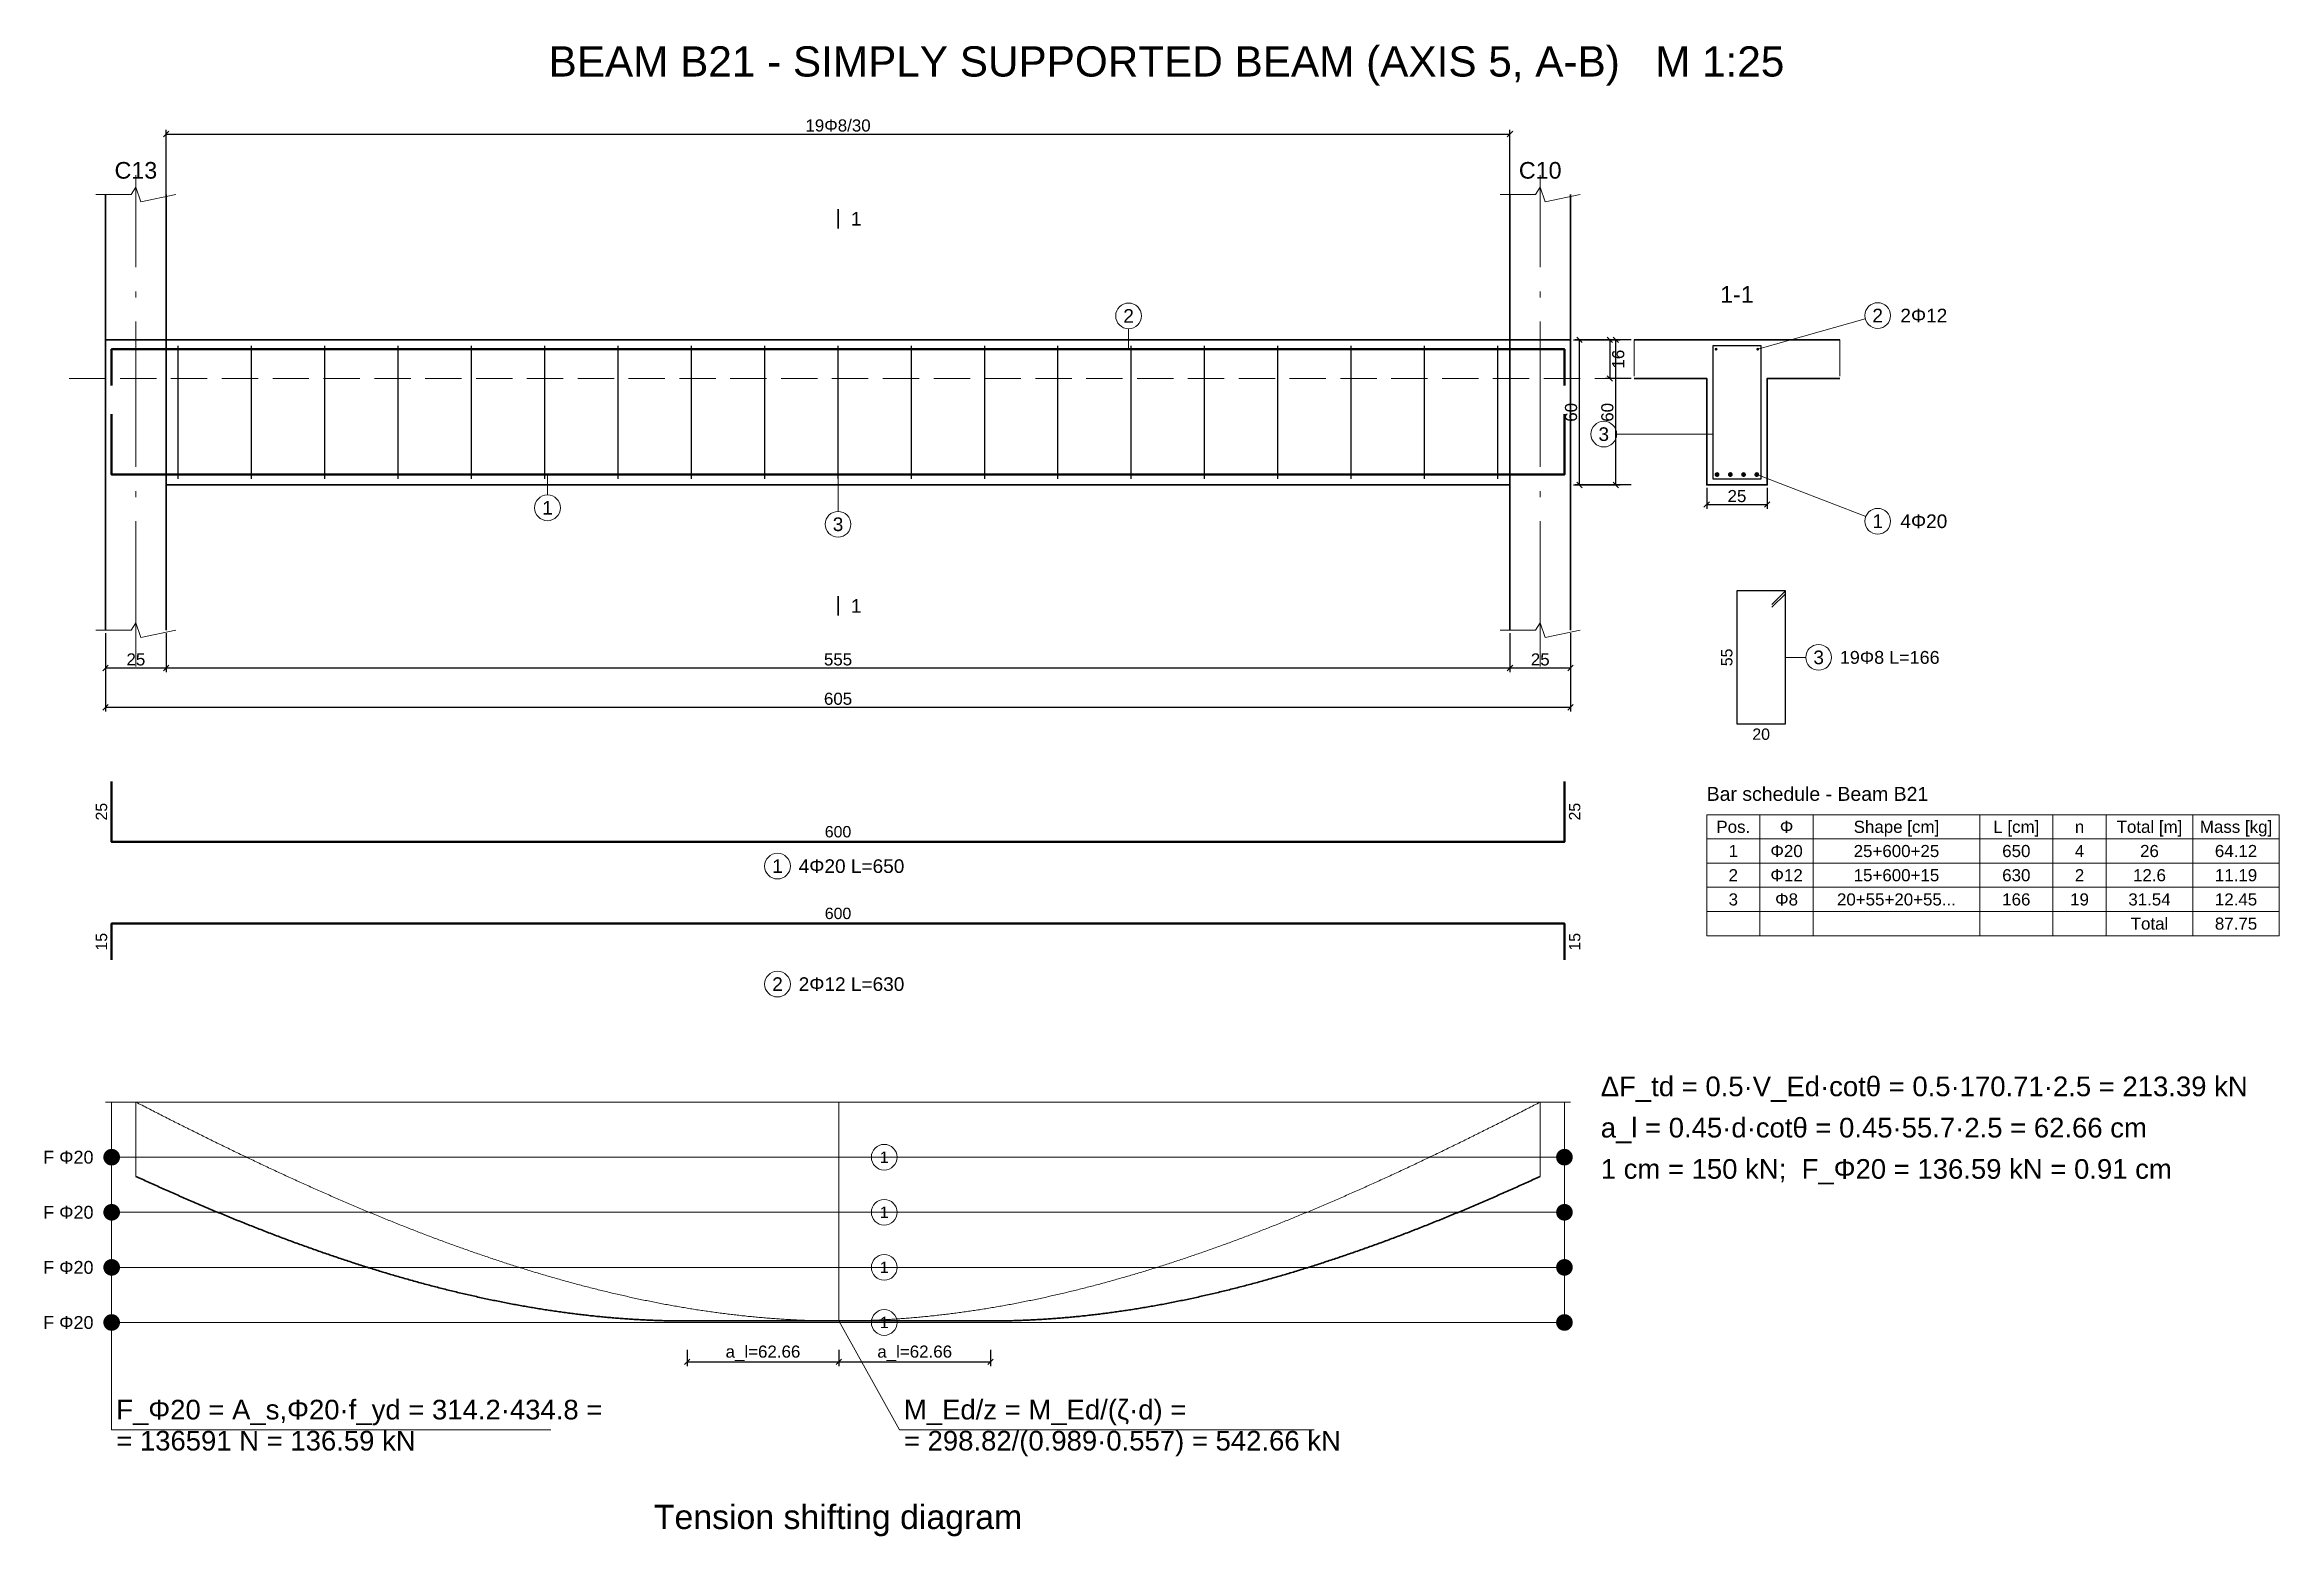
# Model space of a CAD drawing. Header units: millimetres. Extents: x -455 to 11942, y -2742 to 3320.
# Drawn here: x -455 to 468, y -2035 to -1419 of the extents above; entities that cross this region are included whole.
import ezdxf
from ezdxf.enums import TextEntityAlignment as Align

# ---------------------------------------------------------------- set-up
doc = ezdxf.new("R2010")
doc.units = ezdxf.units.MM
doc.linetypes.add('RC_AXIS', pattern=[82.5, 60, -10, 2.5, -10])
doc.linetypes.add('RC_DASHED', pattern=[21, 15, -6])
for name, color, linetype, lineweight in [('D-AXIS', 2, 'RC_AXIS', 13), ('D-BARS', 1, 'Continuous', 50), ('D-CONCRETE', 7, 'Continuous', 35), ('D-DIM', 3, 'Continuous', 18), ('D-HIDDEN', 8, 'RC_DASHED', 13), ('D-LINKS', 5, 'Continuous', 25), ('D-TEXT', 7, 'Continuous', 18)]:
    doc.layers.add(name, color=color, linetype=linetype, lineweight=lineweight)
doc.styles.add('RC_TEXT', font='arial.ttf')
doc.dimstyles.new('RC_D25', dxfattribs={"dimtxt": 5, "dimasz": 2.25, "dimexe": 1.75, "dimexo": 1.25, "dimgap": 1, "dimtad": 1, "dimdec": 1, "dimdsep": 46, "dimtxsty": 'RC_TEXT', "dimblk": 'OBLIQUE', "dimcen": 2.5, "dimclrd": 3, "dimclre": 3, "dimclrt": 3, "dimazin": 3, "dimtfac": 1, "dimtmove": 2, "dimatfit": 3})

msp = doc.modelspace()

# ---------------------------------------------------------------- texts
at = {"layer": 'D-TEXT', "style": 'RC_TEXT'}
for s, height, p in [('BEAM B21 - SIMPLY SUPPORTED BEAM (AXIS 5, A-B)   M 1:25', 12.5, (8.68, -1426.02)), ('C13', 6.875, (-416.96, -1471.02)), ('C10', 6.875, (163.04, -1471.02)), ('1', 5.62, (-119.46, -1491.02)), ('1-1', 6.875, (244.29, -1522.27)), ('2', 5.62, (-6.96, -1531.17)), ('2', 5.62, (302.42, -1531.02)), ('3', 5.62, (189.29, -1580.02)), ('1', 5.62, (-246.96, -1610.47)), ('3', 5.62, (-126.96, -1617.27)), ('1', 5.62, (302.42, -1616.02)), ('1', 5.62, (-119.46, -1651.02)), ('3', 5.62, (278.04, -1672.27)), ('20', 4.688, (254.29, -1703.99)), ('600', 4.688, (-126.96, -1744.3)), ('Pos.', 5, (242.79, -1742.27)), ('Φ', 5, (264.79, -1742.27)), ('Shape [cm]', 5, (310.17, -1742.27)), ('L [cm]', 5, (359.67, -1742.27)), ('n', 5, (385.79, -1742.27)), ('Total [m]', 5, (414.67, -1742.27)), ('Mass [kg]', 5, (450.42, -1742.27)), ('1', 5, (242.79, -1752.27)), ('Φ20', 5, (264.79, -1752.27)), ('25+600+25', 5, (310.17, -1752.27)), ('650', 5, (359.67, -1752.27)), ('4', 5, (385.79, -1752.27)), ('26', 5, (414.67, -1752.27)), ('64.12', 5, (450.42, -1752.27)), ('1', 5.62, (-151.96, -1758.52)), ('2', 5, (242.79, -1762.27)), ('Φ12', 5, (264.79, -1762.27)), ('15+600+15', 5, (310.17, -1762.27)), ('630', 5, (359.67, -1762.27)), ('2', 5, (385.79, -1762.27)), ('12.6', 5, (414.67, -1762.27)), ('11.19', 5, (450.42, -1762.27)), ('3', 5, (242.79, -1772.27)), ('Φ8', 5, (264.79, -1772.27)), ('20+55+20+55...', 5, (310.17, -1772.27)), ('166', 5, (359.67, -1772.27)), ('19', 5, (385.79, -1772.27)), ('31.54', 5, (414.67, -1772.27)), ('12.45', 5, (450.42, -1772.27)), ('600', 4.688, (-126.96, -1778.05)), ('Total', 5, (414.67, -1782.27)), ('87.75', 5, (450.42, -1782.27)), ('2', 5.62, (-151.96, -1807.27)), ('1', 4.68, (-107.89, -1878.78)), ('1', 4.68, (-107.89, -1901.55)), ('1', 4.68, (-107.89, -1924.31)), ('1', 4.68, (-107.89, -1947.08)), ('Tension shifting diagram', 10, (-126.96, -2027.42))]:
    msp.add_text(s, height=height, dxfattribs=at).set_placement(p, align=Align.MIDDLE_CENTER)
for s, height, p in [('2Φ12', 5.625, (311.79, -1531.02)), ('4Φ20', 5.625, (311.79, -1616.02)), ('19Φ8 L=166', 5.312, (286.79, -1672.27)), ('4Φ20 L=650', 5.625, (-143.21, -1758.52)), ('2Φ12 L=630', 5.625, (-143.21, -1807.27))]:
    msp.add_text(s, height=height, dxfattribs=at).set_placement(p, align=Align.MIDDLE_LEFT)
for s, rotation, p in [('55', 90, (240.07, -1672.27)), ('25', -270, (-431.18, -1736.02)), ('25', 90, (177.26, -1736.02)), ('15', 90, (-431.18, -1789.77)), ('15', -270, (177.26, -1789.77))]:
    msp.add_text(s, height=4.688, rotation=rotation, dxfattribs=at).set_placement(p, align=Align.MIDDLE_CENTER)
for s, height, p in [('Bar schedule - Beam B21', 5.75, (231.79, -1733.27)), ('ΔF_td = 0.5·V_Ed·cotθ = 0.5·170.71·2.5 = 213.39 kN', 8.125, (188.04, -1856.02)), ('a_l = 0.45·d·cotθ = 0.45·55.7·2.5 = 62.66 cm', 8.125, (188.04, -1873.08)), ('1 cm = 150 kN;  F_Φ20 = 136.59 kN = 0.91 cm', 8.125, (188.04, -1890.14)), ('F_Φ20 = A_s,Φ20·f_yd = 314.2·434.8 =', 8.125, (-425.08, -1989.58)), ('M_Ed/z = M_Ed/(ζ·d) =', 8.125, (-99.76, -1989.58)), ('= 136591 N = 136.59 kN', 8.125, (-425.08, -2002.42)), ('= 298.82/(0.989·0.557) = 542.66 kN', 8.125, (-99.76, -2002.42))]:
    msp.add_text(s, height=height, dxfattribs=at).set_placement(p, align=Align.BOTTOM_LEFT)
for p in [(-434.46, -1878.78), (-434.46, -1901.55), (-434.46, -1924.31), (-434.46, -1947.08)]:
    msp.add_text('F Φ20', height=5.312, dxfattribs=at).set_placement(p, align=Align.MIDDLE_RIGHT)

# ---------------------------------------------------------------- blocks, each defined once
blk = doc.blocks.new('_Oblique')
at = {"color": 0, "linetype": 'ByBlock', "lineweight": -2}
blk.add_line((-0.5, -0.5), (0.5, 0.5), dxfattribs=at)

# ---------------------------------------------------------------- dimensions: what is measured, and where the dimension line sits
at = {"layer": 'D-DIM'}
for base, p1, p2, text in [((-404.46, -1456.02), (-404.46, -1541.02), (150.54, -1541.02), '19Φ8/30'), ((-189.3, -1963.33), (-189.3, -1957.08), (-126.64, -1957.08), 'a_l=62.66'), ((-126.64, -1963.33), (-126.64, -1957.08), (-63.97, -1957.08), 'a_l=62.66')]:
    msp.add_linear_dim(base=base, p1=p1, p2=p2, text=text, dimstyle='RC_D25', dxfattribs=at).render()
for base, p1, p2 in [((179.29, -1601.02), (201.79, -1601.02), (201.79, -1541.02)), ((194.29, -1601.02), (175.54, -1601.02), (175.54, -1541.02)), ((191.79, -1541.02), (201.79, -1541.02), (201.79, -1557.02))]:
    msp.add_linear_dim(base=base, p1=p1, p2=p2, angle=90, dimstyle='RC_D25', dxfattribs=at).render()
for base, p1, p2 in [((231.79, -1609.14), (231.79, -1601.02), (256.79, -1601.02)), ((-429.46, -1676.64), (-429.46, -1661.02), (-404.46, -1661.02)), ((-429.46, -1692.89), (-429.46, -1661.02), (175.54, -1661.02)), ((-404.46, -1676.64), (-404.46, -1661.02), (150.54, -1661.02)), ((150.54, -1676.64), (150.54, -1661.02), (175.54, -1661.02))]:
    msp.add_linear_dim(base=base, p1=p1, p2=p2, dimstyle='RC_D25', dxfattribs=at).render()

# ---------------------------------------------------------------- hatches: boundary and pattern name
at = {"layer": 'D-BARS'}
h = msp.add_hatch(color=7, dxfattribs=at)
h.dxf.hatch_style = 1
edge = h.paths.add_edge_path()
edge.add_arc((235.69, -1544.92), 0.6, 0, 360)
h = msp.add_hatch(color=7, dxfattribs=at)
h.dxf.hatch_style = 1
edge = h.paths.add_edge_path()
edge.add_arc((252.89, -1544.92), 0.6, 0, 360)
h = msp.add_hatch(color=7, dxfattribs=at)
h.dxf.hatch_style = 1
edge = h.paths.add_edge_path()
edge.add_arc((236.09, -1596.72), 1, 0, 360)
h = msp.add_hatch(color=7, dxfattribs=at)
h.dxf.hatch_style = 1
edge = h.paths.add_edge_path()
edge.add_arc((241.56, -1596.72), 1, 0, 360)
h = msp.add_hatch(color=7, dxfattribs=at)
h.dxf.hatch_style = 1
edge = h.paths.add_edge_path()
edge.add_arc((247.02, -1596.72), 1, 0, 360)
h = msp.add_hatch(color=7, dxfattribs=at)
h.dxf.hatch_style = 1
edge = h.paths.add_edge_path()
edge.add_arc((252.49, -1596.72), 1, 0, 360)
at = {"layer": 'D-TEXT'}
h = msp.add_hatch(color=7, dxfattribs=at)
h.dxf.hatch_style = 1
edge = h.paths.add_edge_path()
edge.add_arc((-426.96, -1878.78), 3.44, 0, 360)
h = msp.add_hatch(color=7, dxfattribs=at)
h.dxf.hatch_style = 1
edge = h.paths.add_edge_path()
edge.add_arc((173.04, -1878.78), 3.44, 0, 360)
h = msp.add_hatch(color=7, dxfattribs=at)
h.dxf.hatch_style = 1
edge = h.paths.add_edge_path()
edge.add_arc((-426.96, -1901.55), 3.44, 0, 360)
h = msp.add_hatch(color=7, dxfattribs=at)
h.dxf.hatch_style = 1
edge = h.paths.add_edge_path()
edge.add_arc((173.04, -1901.55), 3.44, 0, 360)
h = msp.add_hatch(color=7, dxfattribs=at)
h.dxf.hatch_style = 1
edge = h.paths.add_edge_path()
edge.add_arc((-426.96, -1924.31), 3.44, 0, 360)
h = msp.add_hatch(color=7, dxfattribs=at)
h.dxf.hatch_style = 1
edge = h.paths.add_edge_path()
edge.add_arc((173.04, -1924.31), 3.44, 0, 360)
h = msp.add_hatch(color=7, dxfattribs=at)
h.dxf.hatch_style = 1
edge = h.paths.add_edge_path()
edge.add_arc((-426.96, -1947.08), 3.44, 0, 360)
h = msp.add_hatch(color=7, dxfattribs=at)
h.dxf.hatch_style = 1
edge = h.paths.add_edge_path()
edge.add_arc((173.04, -1947.08), 3.44, 0, 360)

# ---------------------------------------------------------------- linework, layer by layer
at = {"layer": 'D-AXIS'}
for p, q in [((-416.96, -1676.02), (-416.96, -1473.02)), ((163.04, -1676.02), (163.04, -1473.02))]:
    msp.add_line(p, q, dxfattribs=at)
at = {"layer": 'D-BARS'}
for points in [[(-426.96, -1559.92), (-426.96, -1544.92), (173.04, -1544.92), (173.04, -1559.92)], [(-426.96, -1571.72), (-426.96, -1596.72), (173.04, -1596.72), (173.04, -1571.72)], [(-426.96, -1723.52), (-426.96, -1748.52), (173.04, -1748.52), (173.04, -1723.52)], [(-426.96, -1797.27), (-426.96, -1782.27), (173.04, -1782.27), (173.04, -1797.27)]]:
    msp.add_lwpolyline(points, dxfattribs=at)
at = {"layer": 'D-CONCRETE'}
for p, q in [((-429.46, -1661.02), (-429.46, -1481.02)), ((-404.46, -1661.02), (-404.46, -1481.02)), ((150.54, -1661.02), (150.54, -1481.02)), ((175.54, -1661.02), (175.54, -1481.02)), ((-126.96, -1495.02), (-126.96, -1487.02)), ((-429.46, -1541.02), (175.54, -1541.02)), ((201.79, -1541.02), (286.79, -1541.02)), ((-404.46, -1601.02), (150.54, -1601.02)), ((-126.96, -1655.02), (-126.96, -1647.02))]:
    msp.add_line(p, q, dxfattribs=at)
for points in [[(201.79, -1557.02), (231.79, -1557.02), (231.79, -1601.02), (256.79, -1601.02), (256.79, -1557.02), (286.79, -1557.02)], [(-416.96, -1886.72), (-416.31, -1887.01), (-415.67, -1887.31), (-415.02, -1887.6), (-414.38, -1887.9), (-413.73, -1888.19), (-413.09, -1888.49), (-412.44, -1888.78), (-411.8, -1889.07), (-411.15, -1889.37), (-410.51, -1889.66), (-409.86, -1889.95), (-409.22, -1890.24), (-408.57, -1890.53), (-407.93, -1890.82), (-407.28, -1891.11), (-406.64, -1891.4), (-405.99, -1891.69), (-405.35, -1891.97), (-404.7, -1892.26), (-404.06, -1892.55), (-403.41, -1892.84), (-402.76, -1893.12), (-402.12, -1893.4), (-401.47, -1893.69), (-400.83, -1893.97), (-400.18, -1894.26), (-399.54, -1894.54), (-398.89, -1894.82), (-398.25, -1895.1), (-397.6, -1895.39), (-396.96, -1895.67), (-396.31, -1895.95), (-395.67, -1896.23), (-395.02, -1896.51), (-394.38, -1896.78), (-393.73, -1897.06), (-393.09, -1897.34), (-392.44, -1897.62), (-391.8, -1897.89), (-391.15, -1898.17), (-390.51, -1898.45), (-389.86, -1898.72), (-389.22, -1899), (-388.57, -1899.27), (-387.93, -1899.54), (-387.28, -1899.81), (-386.64, -1900.09), (-385.99, -1900.36), (-385.35, -1900.63), (-384.7, -1900.9), (-384.06, -1901.17), (-383.41, -1901.44), (-382.76, -1901.71), (-382.12, -1901.97), (-381.47, -1902.24), (-380.83, -1902.51), (-380.18, -1902.77), (-379.54, -1903.04), (-378.89, -1903.3), (-378.25, -1903.57), (-377.6, -1903.83), (-376.96, -1904.1), (-376.31, -1904.36), (-375.67, -1904.62), (-375.02, -1904.88), (-374.38, -1905.14), (-373.73, -1905.4), (-373.09, -1905.66), (-372.44, -1905.92), (-371.8, -1906.18), (-371.15, -1906.44), (-370.51, -1906.69), (-369.86, -1906.95), (-369.22, -1907.2), (-368.57, -1907.46), (-367.93, -1907.71), (-367.28, -1907.97), (-366.64, -1908.22), (-365.99, -1908.47), (-365.35, -1908.72), (-364.7, -1908.98), (-364.06, -1909.23), (-363.41, -1909.48), (-362.76, -1909.73), (-362.12, -1909.97), (-361.47, -1910.22), (-360.83, -1910.47), (-360.18, -1910.72), (-359.54, -1910.96), (-358.89, -1911.21), (-358.25, -1911.45), (-357.6, -1911.7), (-356.96, -1911.94), (-356.31, -1912.19), (-355.67, -1912.43), (-355.02, -1912.67), (-354.38, -1912.91), (-353.73, -1913.15), (-353.09, -1913.39), (-352.44, -1913.63), (-351.8, -1913.86), (-351.15, -1914.1), (-350.51, -1914.34), (-349.86, -1914.57), (-349.22, -1914.81), (-348.57, -1915.04), (-347.93, -1915.28), (-347.28, -1915.51), (-346.64, -1915.74), (-345.99, -1915.97), (-345.35, -1916.21), (-344.7, -1916.43), (-344.06, -1916.66), (-343.41, -1916.89), (-342.76, -1917.12), (-342.12, -1917.35), (-341.47, -1917.58), (-340.83, -1917.8), (-340.18, -1918.03), (-339.54, -1918.25), (-338.89, -1918.47), (-338.25, -1918.7), (-337.6, -1918.92), (-336.96, -1919.14), (-336.31, -1919.36), (-335.67, -1919.58), (-335.02, -1919.8), (-334.38, -1920.02), (-333.73, -1920.24), (-333.09, -1920.46), (-332.44, -1920.67), (-331.8, -1920.89), (-331.15, -1921.1), (-330.51, -1921.32), (-329.86, -1921.53), (-329.22, -1921.74), (-328.57, -1921.95), (-327.93, -1922.17), (-327.28, -1922.38), (-326.64, -1922.59), (-325.99, -1922.79), (-325.35, -1923), (-324.7, -1923.21), (-324.06, -1923.42), (-323.41, -1923.62), (-322.76, -1923.83), (-322.12, -1924.03), (-321.47, -1924.23), (-320.83, -1924.44), (-320.18, -1924.64), (-319.54, -1924.84), (-318.89, -1925.04), (-318.25, -1925.24), (-317.6, -1925.44), (-316.96, -1925.64), (-316.31, -1925.84), (-315.67, -1926.03), (-315.02, -1926.23), (-314.38, -1926.42), (-313.73, -1926.61), (-313.09, -1926.81), (-312.44, -1927), (-311.8, -1927.19), (-311.15, -1927.38), (-310.51, -1927.57), (-309.86, -1927.76), (-309.22, -1927.95), (-308.57, -1928.14), (-307.93, -1928.32), (-307.28, -1928.51), (-306.64, -1928.69), (-305.99, -1928.88), (-305.35, -1929.06), (-304.7, -1929.24), (-304.06, -1929.42), (-303.41, -1929.61), (-302.76, -1929.79), (-302.12, -1929.97), (-301.47, -1930.14), (-300.83, -1930.32), (-300.18, -1930.5), (-299.54, -1930.67), (-298.89, -1930.85), (-298.25, -1931.02), (-297.6, -1931.19), (-296.96, -1931.37), (-296.31, -1931.54), (-295.67, -1931.71), (-295.02, -1931.88), (-294.38, -1932.05), (-293.73, -1932.21), (-293.09, -1932.38), (-292.44, -1932.55), (-291.8, -1932.71), (-291.15, -1932.88), (-290.51, -1933.04), (-289.86, -1933.2), (-289.22, -1933.36), (-288.57, -1933.53), (-287.93, -1933.69), (-287.28, -1933.85), (-286.64, -1934), (-285.99, -1934.16), (-285.35, -1934.32), (-284.7, -1934.47), (-284.06, -1934.63), (-283.41, -1934.78), (-282.76, -1934.93), (-282.12, -1935.09), (-281.47, -1935.24), (-280.83, -1935.39), (-280.18, -1935.54), (-279.54, -1935.69), (-278.89, -1935.83), (-278.25, -1935.98), (-277.6, -1936.12), (-276.96, -1936.27), (-276.31, -1936.41), (-275.67, -1936.56), (-275.02, -1936.7), (-274.38, -1936.84), (-273.73, -1936.98), (-273.09, -1937.12), (-272.44, -1937.26), (-271.8, -1937.39), (-271.15, -1937.53), (-270.51, -1937.66), (-269.86, -1937.8), (-269.22, -1937.93), (-268.57, -1938.06), (-267.93, -1938.19), (-267.28, -1938.32), (-266.64, -1938.45), (-265.99, -1938.59), (-265.35, -1938.71), (-264.7, -1938.84), (-264.06, -1938.96), (-263.41, -1939.09), (-262.76, -1939.21), (-262.12, -1939.34), (-261.47, -1939.46), (-260.83, -1939.58), (-260.18, -1939.7), (-259.54, -1939.82), (-258.89, -1939.94), (-258.25, -1940.05), (-257.6, -1940.17), (-256.96, -1940.28), (-256.31, -1940.4), (-255.67, -1940.51), (-255.02, -1940.62), (-254.38, -1940.73), (-253.73, -1940.84), (-253.09, -1940.95), (-252.44, -1941.06), (-251.8, -1941.17), (-251.15, -1941.27), (-250.51, -1941.38), (-249.86, -1941.48), (-249.22, -1941.58), (-248.57, -1941.69), (-247.93, -1941.79), (-247.28, -1941.89), (-246.64, -1941.99), (-245.99, -1942.08), (-245.35, -1942.18), (-244.7, -1942.28), (-244.06, -1942.37), (-243.41, -1942.47), (-242.76, -1942.56), (-242.12, -1942.65), (-241.47, -1942.74), (-240.83, -1942.83), (-240.18, -1942.92), (-239.54, -1943.01), (-238.89, -1943.09), (-238.25, -1943.18), (-237.6, -1943.26), (-236.96, -1943.35), (-236.31, -1943.43), (-235.67, -1943.51), (-235.02, -1943.59), (-234.38, -1943.67), (-233.73, -1943.75), (-233.09, -1943.83), (-232.44, -1943.9), (-231.8, -1943.97), (-231.15, -1944.05), (-230.51, -1944.12), (-229.86, -1944.19), (-229.22, -1944.27), (-228.57, -1944.33), (-227.93, -1944.4), (-227.28, -1944.47), (-226.64, -1944.54), (-225.99, -1944.6), (-225.35, -1944.67), (-224.7, -1944.73), (-224.06, -1944.79), (-223.41, -1944.85), (-222.76, -1944.91), (-222.12, -1944.97), (-221.47, -1945.03), (-220.83, -1945.08), (-220.18, -1945.14), (-219.54, -1945.19), (-218.89, -1945.25), (-218.25, -1945.3), (-217.6, -1945.35), (-216.96, -1945.4), (-216.31, -1945.45), (-215.67, -1945.49), (-215.02, -1945.54), (-214.38, -1945.59), (-213.73, -1945.63), (-213.09, -1945.67), (-212.44, -1945.71), (-211.8, -1945.76), (-211.15, -1945.8), (-210.51, -1945.83), (-209.86, -1945.87), (-209.22, -1945.91), (-208.57, -1945.94), (-207.93, -1945.98), (-207.28, -1946.01), (-206.64, -1946.04), (-205.99, -1946.07), (-205.35, -1946.1), (-204.7, -1946.13), (-204.06, -1946.16), (-203.41, -1946.18), (-202.76, -1946.21), (-202.12, -1946.23), (-201.47, -1946.25), (-200.83, -1946.28), (-200.18, -1946.3), (-199.54, -1946.31), (-198.89, -1946.33), (-198.25, -1946.35), (-197.6, -1946.36), (-196.96, -1946.38), (-196.31, -1946.39), (-195.67, -1946.4), (-195.02, -1946.41), (-194.38, -1946.42), (-193.73, -1946.43), (-193.09, -1946.44), (-192.44, -1946.45), (-191.8, -1946.45), (-191.15, -1946.45), (-190.51, -1946.46), (-189.86, -1946.46), (-189.22, -1946.46), (-188.57, -1946.46), (-187.93, -1946.46), (-187.28, -1946.46), (-186.64, -1946.46), (-185.99, -1946.46), (-185.35, -1946.46), (-184.7, -1946.46), (-184.06, -1946.46), (-183.41, -1946.46), (-182.76, -1946.46), (-182.12, -1946.46), (-181.47, -1946.46), (-180.83, -1946.46), (-180.18, -1946.46), (-179.54, -1946.46), (-178.89, -1946.46), (-178.25, -1946.46), (-177.6, -1946.46), (-176.96, -1946.46), (-176.31, -1946.46), (-175.67, -1946.46), (-175.02, -1946.46), (-174.38, -1946.46), (-173.73, -1946.46), (-173.09, -1946.46), (-172.44, -1946.46), (-171.8, -1946.46), (-171.15, -1946.46), (-170.51, -1946.46), (-169.86, -1946.46), (-169.22, -1946.46), (-168.57, -1946.46), (-167.93, -1946.46), (-167.28, -1946.46), (-166.64, -1946.46), (-165.99, -1946.46), (-165.35, -1946.46), (-164.7, -1946.46), (-164.06, -1946.46), (-163.41, -1946.46), (-162.76, -1946.46), (-162.12, -1946.46), (-161.47, -1946.46), (-160.83, -1946.46), (-160.18, -1946.46), (-159.54, -1946.46), (-158.89, -1946.46), (-158.25, -1946.46), (-157.6, -1946.46), (-156.96, -1946.46), (-156.31, -1946.46), (-155.67, -1946.46), (-155.02, -1946.46), (-154.38, -1946.46), (-153.73, -1946.46), (-153.09, -1946.46), (-152.44, -1946.46), (-151.8, -1946.46), (-151.15, -1946.46), (-150.51, -1946.46), (-149.86, -1946.46), (-149.22, -1946.46), (-148.57, -1946.46), (-147.93, -1946.46), (-147.28, -1946.46), (-146.64, -1946.46), (-145.99, -1946.46), (-145.35, -1946.46), (-144.7, -1946.46), (-144.06, -1946.46), (-143.41, -1946.46), (-142.76, -1946.46), (-142.12, -1946.46), (-141.47, -1946.46), (-140.83, -1946.46), (-140.18, -1946.46), (-139.54, -1946.46), (-138.89, -1946.46), (-138.25, -1946.46), (-137.6, -1946.46), (-136.96, -1946.46), (-136.31, -1946.46), (-135.67, -1946.46), (-135.02, -1946.46), (-134.38, -1946.46), (-133.73, -1946.46), (-133.09, -1946.46), (-132.44, -1946.46), (-131.8, -1946.46), (-131.15, -1946.46), (-130.51, -1946.46), (-129.86, -1946.46), (-129.22, -1946.46), (-128.57, -1946.46), (-127.93, -1946.46), (-127.28, -1946.46), (-126.64, -1946.46), (-125.99, -1946.46), (-125.35, -1946.46), (-124.7, -1946.46), (-124.06, -1946.46), (-123.41, -1946.46), (-122.76, -1946.46), (-122.12, -1946.46), (-121.47, -1946.46), (-120.83, -1946.46), (-120.18, -1946.46), (-119.54, -1946.46), (-118.89, -1946.46), (-118.25, -1946.46), (-117.6, -1946.46), (-116.96, -1946.46), (-116.31, -1946.46), (-115.67, -1946.46), (-115.02, -1946.46), (-114.38, -1946.46), (-113.73, -1946.46), (-113.09, -1946.46), (-112.44, -1946.46), (-111.8, -1946.46), (-111.15, -1946.46), (-110.51, -1946.46), (-109.86, -1946.46), (-109.22, -1946.46), (-108.57, -1946.46), (-107.93, -1946.46), (-107.28, -1946.46), (-106.64, -1946.46), (-105.99, -1946.46), (-105.35, -1946.46), (-104.7, -1946.46), (-104.06, -1946.46), (-103.41, -1946.46), (-102.76, -1946.46), (-102.12, -1946.46), (-101.47, -1946.46), (-100.83, -1946.46), (-100.18, -1946.46), (-99.54, -1946.46), (-98.89, -1946.46), (-98.25, -1946.46), (-97.6, -1946.46), (-96.96, -1946.46), (-96.31, -1946.46), (-95.67, -1946.46), (-95.02, -1946.46), (-94.38, -1946.46), (-93.73, -1946.46), (-93.09, -1946.46), (-92.44, -1946.46), (-91.8, -1946.46), (-91.15, -1946.46), (-90.51, -1946.46), (-89.86, -1946.46), (-89.22, -1946.46), (-88.57, -1946.46), (-87.93, -1946.46), (-87.28, -1946.46), (-86.64, -1946.46), (-85.99, -1946.46), (-85.35, -1946.46), (-84.7, -1946.46), (-84.06, -1946.46), (-83.41, -1946.46), (-82.76, -1946.46), (-82.12, -1946.46), (-81.47, -1946.46), (-80.83, -1946.46), (-80.18, -1946.46), (-79.54, -1946.46), (-78.89, -1946.46), (-78.25, -1946.46), (-77.6, -1946.46), (-76.96, -1946.46), (-76.31, -1946.46), (-75.67, -1946.46), (-75.02, -1946.46), (-74.38, -1946.46), (-73.73, -1946.46), (-73.09, -1946.46), (-72.44, -1946.46), (-71.8, -1946.46), (-71.15, -1946.46), (-70.51, -1946.46), (-69.86, -1946.46), (-69.22, -1946.46), (-68.57, -1946.46), (-67.93, -1946.46), (-67.28, -1946.46), (-66.64, -1946.46), (-65.99, -1946.46), (-65.35, -1946.46), (-64.7, -1946.46), (-64.06, -1946.46), (-63.41, -1946.46), (-62.76, -1946.45), (-62.12, -1946.45), (-61.47, -1946.45), (-60.83, -1946.44), (-60.18, -1946.43), (-59.54, -1946.42), (-58.89, -1946.41), (-58.25, -1946.4), (-57.6, -1946.39), (-56.96, -1946.38), (-56.31, -1946.36), (-55.67, -1946.35), (-55.02, -1946.33), (-54.38, -1946.31), (-53.73, -1946.3), (-53.09, -1946.28), (-52.44, -1946.25), (-51.8, -1946.23), (-51.15, -1946.21), (-50.51, -1946.18), (-49.86, -1946.16), (-49.22, -1946.13), (-48.57, -1946.1), (-47.93, -1946.07), (-47.28, -1946.04), (-46.64, -1946.01), (-45.99, -1945.98), (-45.35, -1945.94), (-44.7, -1945.91), (-44.06, -1945.87), (-43.41, -1945.83), (-42.76, -1945.8), (-42.12, -1945.76), (-41.47, -1945.71), (-40.83, -1945.67), (-40.18, -1945.63), (-39.54, -1945.59), (-38.89, -1945.54), (-38.25, -1945.49), (-37.6, -1945.45), (-36.96, -1945.4), (-36.31, -1945.35), (-35.67, -1945.3), (-35.02, -1945.25), (-34.38, -1945.19), (-33.73, -1945.14), (-33.09, -1945.08), (-32.44, -1945.03), (-31.8, -1944.97), (-31.15, -1944.91), (-30.51, -1944.85), (-29.86, -1944.79), (-29.22, -1944.73), (-28.57, -1944.67), (-27.93, -1944.6), (-27.28, -1944.54), (-26.64, -1944.47), (-25.99, -1944.4), (-25.35, -1944.33), (-24.7, -1944.27), (-24.06, -1944.19), (-23.41, -1944.12), (-22.76, -1944.05), (-22.12, -1943.97), (-21.47, -1943.9), (-20.83, -1943.83), (-20.18, -1943.75), (-19.54, -1943.67), (-18.89, -1943.59), (-18.25, -1943.51), (-17.6, -1943.43), (-16.96, -1943.35), (-16.31, -1943.26), (-15.67, -1943.18), (-15.02, -1943.09), (-14.38, -1943.01), (-13.73, -1942.92), (-13.09, -1942.83), (-12.44, -1942.74), (-11.8, -1942.65), (-11.15, -1942.56), (-10.51, -1942.47), (-9.86, -1942.37), (-9.22, -1942.28), (-8.57, -1942.18), (-7.93, -1942.08), (-7.28, -1941.99), (-6.64, -1941.89), (-5.99, -1941.79), (-5.35, -1941.69), (-4.7, -1941.58), (-4.06, -1941.48), (-3.41, -1941.38), (-2.76, -1941.27), (-2.12, -1941.17), (-1.47, -1941.06), (-0.83, -1940.95), (-0.18, -1940.84), (0.46, -1940.73), (1.11, -1940.62), (1.75, -1940.51), (2.4, -1940.4), (3.04, -1940.28), (3.69, -1940.17), (4.33, -1940.05), (4.98, -1939.94), (5.62, -1939.82), (6.27, -1939.7), (6.91, -1939.58), (7.56, -1939.46), (8.2, -1939.34), (8.85, -1939.21), (9.49, -1939.09), (10.14, -1938.96), (10.78, -1938.84), (11.43, -1938.71), (12.07, -1938.59), (12.72, -1938.45), (13.36, -1938.32), (14.01, -1938.19), (14.65, -1938.06), (15.3, -1937.93), (15.94, -1937.8), (16.59, -1937.66), (17.24, -1937.53), (17.88, -1937.39), (18.53, -1937.26), (19.17, -1937.12), (19.82, -1936.98), (20.46, -1936.84), (21.11, -1936.7), (21.75, -1936.56), (22.4, -1936.41), (23.04, -1936.27), (23.69, -1936.12), (24.33, -1935.98), (24.98, -1935.83), (25.62, -1935.69), (26.27, -1935.54), (26.91, -1935.39), (27.56, -1935.24), (28.2, -1935.09), (28.85, -1934.93), (29.49, -1934.78), (30.14, -1934.63), (30.78, -1934.47), (31.43, -1934.32), (32.07, -1934.16), (32.72, -1934), (33.36, -1933.85), (34.01, -1933.69), (34.65, -1933.53), (35.3, -1933.36), (35.94, -1933.2), (36.59, -1933.04), (37.24, -1932.88), (37.88, -1932.71), (38.53, -1932.55), (39.17, -1932.38), (39.82, -1932.21), (40.46, -1932.05), (41.11, -1931.88), (41.75, -1931.71), (42.4, -1931.54), (43.04, -1931.37), (43.69, -1931.19), (44.33, -1931.02), (44.98, -1930.85), (45.62, -1930.67), (46.27, -1930.5), (46.91, -1930.32), (47.56, -1930.14), (48.2, -1929.97), (48.85, -1929.79), (49.49, -1929.61), (50.14, -1929.42), (50.78, -1929.24), (51.43, -1929.06), (52.07, -1928.88), (52.72, -1928.69), (53.36, -1928.51), (54.01, -1928.32), (54.65, -1928.14), (55.3, -1927.95), (55.94, -1927.76), (56.59, -1927.57), (57.24, -1927.38), (57.88, -1927.19), (58.53, -1927), (59.17, -1926.81), (59.82, -1926.61), (60.46, -1926.42), (61.11, -1926.23), (61.75, -1926.03), (62.4, -1925.84), (63.04, -1925.64), (63.69, -1925.44), (64.33, -1925.24), (64.98, -1925.04), (65.62, -1924.84), (66.27, -1924.64), (66.91, -1924.44), (67.56, -1924.23), (68.2, -1924.03), (68.85, -1923.83), (69.49, -1923.62), (70.14, -1923.42), (70.78, -1923.21), (71.43, -1923), (72.07, -1922.79), (72.72, -1922.59), (73.36, -1922.38), (74.01, -1922.17), (74.65, -1921.95), (75.3, -1921.74), (75.94, -1921.53), (76.59, -1921.32), (77.24, -1921.1), (77.88, -1920.89), (78.53, -1920.67), (79.17, -1920.46), (79.82, -1920.24), (80.46, -1920.02), (81.11, -1919.8), (81.75, -1919.58), (82.4, -1919.36), (83.04, -1919.14), (83.69, -1918.92), (84.33, -1918.7), (84.98, -1918.47), (85.62, -1918.25), (86.27, -1918.03), (86.91, -1917.8), (87.56, -1917.58), (88.2, -1917.35), (88.85, -1917.12), (89.49, -1916.89), (90.14, -1916.66), (90.78, -1916.43), (91.43, -1916.21), (92.07, -1915.97), (92.72, -1915.74), (93.36, -1915.51), (94.01, -1915.28), (94.65, -1915.04), (95.3, -1914.81), (95.94, -1914.57), (96.59, -1914.34), (97.24, -1914.1), (97.88, -1913.86), (98.53, -1913.63), (99.17, -1913.39), (99.82, -1913.15), (100.46, -1912.91), (101.11, -1912.67), (101.75, -1912.43), (102.4, -1912.19), (103.04, -1911.94), (103.69, -1911.7), (104.33, -1911.45), (104.98, -1911.21), (105.62, -1910.96), (106.27, -1910.72), (106.91, -1910.47), (107.56, -1910.22), (108.2, -1909.97), (108.85, -1909.73), (109.49, -1909.48), (110.14, -1909.23), (110.78, -1908.98), (111.43, -1908.72), (112.07, -1908.47), (112.72, -1908.22), (113.36, -1907.97), (114.01, -1907.71), (114.65, -1907.46), (115.3, -1907.2), (115.94, -1906.95), (116.59, -1906.69), (117.24, -1906.44), (117.88, -1906.18), (118.53, -1905.92), (119.17, -1905.66), (119.82, -1905.4), (120.46, -1905.14), (121.11, -1904.88), (121.75, -1904.62), (122.4, -1904.36), (123.04, -1904.1), (123.69, -1903.83), (124.33, -1903.57), (124.98, -1903.3), (125.62, -1903.04), (126.27, -1902.77), (126.91, -1902.51), (127.56, -1902.24), (128.2, -1901.97), (128.85, -1901.71), (129.49, -1901.44), (130.14, -1901.17), (130.78, -1900.9), (131.43, -1900.63), (132.07, -1900.36), (132.72, -1900.09), (133.36, -1899.81), (134.01, -1899.54), (134.65, -1899.27), (135.3, -1899), (135.94, -1898.72), (136.59, -1898.45), (137.24, -1898.17), (137.88, -1897.89), (138.53, -1897.62), (139.17, -1897.34), (139.82, -1897.06), (140.46, -1896.78), (141.11, -1896.51), (141.75, -1896.23), (142.4, -1895.95), (143.04, -1895.67), (143.69, -1895.39), (144.33, -1895.1), (144.98, -1894.82), (145.62, -1894.54), (146.27, -1894.26), (146.91, -1893.97), (147.56, -1893.69), (148.2, -1893.4), (148.85, -1893.12), (149.49, -1892.84), (150.14, -1892.55), (150.78, -1892.26), (151.43, -1891.97), (152.07, -1891.69), (152.72, -1891.4), (153.36, -1891.11), (154.01, -1890.82), (154.65, -1890.53), (155.3, -1890.24), (155.94, -1889.95), (156.59, -1889.66), (157.24, -1889.37), (157.88, -1889.07), (158.53, -1888.78), (159.17, -1888.49), (159.82, -1888.19), (160.46, -1887.9), (161.11, -1887.6), (161.75, -1887.31), (162.4, -1887.01), (163.04, -1886.72)]]:
    msp.add_lwpolyline(points, dxfattribs=at)
at = {"layer": 'D-HIDDEN'}
for p, q in [((201.79, -1541.02), (201.79, -1557.02)), ((286.79, -1541.02), (286.79, -1557.02)), ((-444.46, -1557.02), (190.54, -1557.02)), ((-429.46, -1878.78), (-426.96, -1878.78)), ((173.04, -1878.78), (175.54, -1878.78)), ((-429.46, -1901.55), (-426.96, -1901.55)), ((173.04, -1901.55), (175.54, -1901.55)), ((-429.46, -1924.31), (-426.96, -1924.31)), ((173.04, -1924.31), (175.54, -1924.31)), ((-429.46, -1947.08), (-426.96, -1947.08)), ((173.04, -1947.08), (175.54, -1947.08))]:
    msp.add_line(p, q, dxfattribs=at)
for points in [[(-433.46, -1481.02), (-418.96, -1481.02), (-416.96, -1478.02), (-414.96, -1484.02), (-400.46, -1481.02)], [(146.54, -1481.02), (161.04, -1481.02), (163.04, -1478.02), (165.04, -1484.02), (179.54, -1481.02)], [(-433.46, -1661.02), (-418.96, -1661.02), (-416.96, -1658.02), (-414.96, -1664.02), (-400.46, -1661.02)], [(146.54, -1661.02), (161.04, -1661.02), (163.04, -1658.02), (165.04, -1664.02), (179.54, -1661.02)]]:
    msp.add_lwpolyline(points, dxfattribs=at)
at = {"layer": 'D-LINKS'}
for p, q in [((-399.46, -1598.52), (-399.46, -1543.52)), ((-369.18, -1598.52), (-369.18, -1543.52)), ((-338.9, -1598.52), (-338.9, -1543.52)), ((-308.63, -1598.52), (-308.63, -1543.52)), ((-278.35, -1598.52), (-278.35, -1543.52)), ((-248.07, -1598.52), (-248.07, -1543.52)), ((-217.79, -1598.52), (-217.79, -1543.52)), ((-187.51, -1598.52), (-187.51, -1543.52)), ((-157.24, -1598.52), (-157.24, -1543.52)), ((-126.96, -1598.52), (-126.96, -1543.52)), ((-96.68, -1598.52), (-96.68, -1543.52)), ((-66.4, -1598.52), (-66.4, -1543.52)), ((-36.13, -1598.52), (-36.13, -1543.52)), ((-5.85, -1598.52), (-5.85, -1543.52)), ((24.43, -1598.52), (24.43, -1543.52)), ((54.71, -1598.52), (54.71, -1543.52)), ((84.99, -1598.52), (84.99, -1543.52)), ((115.26, -1598.52), (115.26, -1543.52)), ((145.54, -1598.52), (145.54, -1543.52)), ((264.29, -1644.77), (258.69, -1650.37)), ((264.29, -1645.97), (258.69, -1651.57))]:
    msp.add_line(p, q, dxfattribs=at)
for points in [[(234.29, -1598.52), (254.29, -1598.52), (254.29, -1543.52), (234.29, -1543.52)], [(244.29, -1699.77), (264.29, -1699.77), (264.29, -1644.77), (244.29, -1644.77)]]:
    msp.add_lwpolyline(points, close=True, dxfattribs=at)
at = {"layer": 'D-TEXT'}
for p, q in [((-6.96, -1536.48), (-6.96, -1544.92)), ((297.3, -1532.45), (252.89, -1544.92)), ((194.6, -1580.02), (234.29, -1580.02)), ((-126.96, -1611.95), (-126.96, -1595.52)), ((-246.96, -1605.15), (-246.96, -1596.72)), ((297.46, -1614.1), (252.49, -1596.72)), ((272.73, -1672.27), (264.29, -1672.27)), ((231.79, -1737.27), (468.29, -1737.27)), ((231.79, -1737.27), (231.79, -1787.27)), ((253.79, -1737.27), (253.79, -1787.27)), ((275.79, -1737.27), (275.79, -1787.27)), ((344.54, -1737.27), (344.54, -1787.27)), ((374.79, -1737.27), (374.79, -1787.27)), ((396.79, -1737.27), (396.79, -1787.27)), ((432.54, -1737.27), (432.54, -1787.27)), ((468.29, -1737.27), (468.29, -1787.27)), ((231.79, -1747.27), (468.29, -1747.27)), ((231.79, -1757.27), (468.29, -1757.27)), ((231.79, -1767.27), (468.29, -1767.27)), ((231.79, -1777.27), (468.29, -1777.27)), ((231.79, -1787.27), (468.29, -1787.27)), ((-429.46, -1856.02), (175.54, -1856.02)), ((-426.96, -1856.02), (-426.96, -1947.08)), ((-416.96, -1856.02), (-416.96, -1886.72)), ((-126.64, -1856.02), (-126.64, -1946.46)), ((163.04, -1856.02), (163.04, -1886.72)), ((173.04, -1856.02), (173.04, -1947.08)), ((-426.96, -1878.78), (173.04, -1878.78)), ((-426.96, -1878.78), (-426.96, -1991.45)), ((-426.96, -1901.55), (173.04, -1901.55)), ((-426.96, -1924.31), (173.04, -1924.31)), ((-426.96, -1947.08), (173.04, -1947.08)), ((-426.96, -1991.45), (-245.61, -1991.45))]:
    msp.add_line(p, q, dxfattribs=at)
for points in [[(-416.96, -1856.02), (-416.31, -1856.35), (-415.67, -1856.68), (-415.02, -1857.01), (-414.38, -1857.35), (-413.73, -1857.68), (-413.09, -1858.01), (-412.44, -1858.34), (-411.8, -1858.67), (-411.15, -1859), (-410.51, -1859.33), (-409.86, -1859.67), (-409.22, -1860), (-408.57, -1860.32), (-407.93, -1860.65), (-407.28, -1860.98), (-406.64, -1861.31), (-405.99, -1861.64), (-405.35, -1861.97), (-404.7, -1862.3), (-404.06, -1862.62), (-403.41, -1862.95), (-402.76, -1863.28), (-402.12, -1863.6), (-401.47, -1863.93), (-400.83, -1864.26), (-400.18, -1864.58), (-399.54, -1864.91), (-398.89, -1865.23), (-398.25, -1865.56), (-397.6, -1865.88), (-396.96, -1866.2), (-396.31, -1866.53), (-395.67, -1866.85), (-395.02, -1867.17), (-394.38, -1867.5), (-393.73, -1867.82), (-393.09, -1868.14), (-392.44, -1868.46), (-391.8, -1868.78), (-391.15, -1869.1), (-390.51, -1869.42), (-389.86, -1869.74), (-389.22, -1870.06), (-388.57, -1870.38), (-387.93, -1870.7), (-387.28, -1871.02), (-386.64, -1871.34), (-385.99, -1871.65), (-385.35, -1871.97), (-384.7, -1872.29), (-384.06, -1872.61), (-383.41, -1872.92), (-382.76, -1873.24), (-382.12, -1873.55), (-381.47, -1873.87), (-380.83, -1874.18), (-380.18, -1874.5), (-379.54, -1874.81), (-378.89, -1875.12), (-378.25, -1875.44), (-377.6, -1875.75), (-376.96, -1876.06), (-376.31, -1876.37), (-375.67, -1876.68), (-375.02, -1877), (-374.38, -1877.31), (-373.73, -1877.62), (-373.09, -1877.93), (-372.44, -1878.24), (-371.8, -1878.54), (-371.15, -1878.85), (-370.51, -1879.16), (-369.86, -1879.47), (-369.22, -1879.78), (-368.57, -1880.08), (-367.93, -1880.39), (-367.28, -1880.69), (-366.64, -1881), (-365.99, -1881.31), (-365.35, -1881.61), (-364.7, -1881.91), (-364.06, -1882.22), (-363.41, -1882.52), (-362.76, -1882.82), (-362.12, -1883.13), (-361.47, -1883.43), (-360.83, -1883.73), (-360.18, -1884.03), (-359.54, -1884.33), (-358.89, -1884.63), (-358.25, -1884.93), (-357.6, -1885.23), (-356.96, -1885.53), (-356.31, -1885.83), (-355.67, -1886.12), (-355.02, -1886.42), (-354.38, -1886.72), (-353.73, -1887.01), (-353.09, -1887.31), (-352.44, -1887.6), (-351.8, -1887.9), (-351.15, -1888.19), (-350.51, -1888.49), (-349.86, -1888.78), (-349.22, -1889.07), (-348.57, -1889.37), (-347.93, -1889.66), (-347.28, -1889.95), (-346.64, -1890.24), (-345.99, -1890.53), (-345.35, -1890.82), (-344.7, -1891.11), (-344.06, -1891.4), (-343.41, -1891.69), (-342.76, -1891.97), (-342.12, -1892.26), (-341.47, -1892.55), (-340.83, -1892.84), (-340.18, -1893.12), (-339.54, -1893.4), (-338.89, -1893.69), (-338.25, -1893.97), (-337.6, -1894.26), (-336.96, -1894.54), (-336.31, -1894.82), (-335.67, -1895.1), (-335.02, -1895.39), (-334.38, -1895.67), (-333.73, -1895.95), (-333.09, -1896.23), (-332.44, -1896.51), (-331.8, -1896.78), (-331.15, -1897.06), (-330.51, -1897.34), (-329.86, -1897.62), (-329.22, -1897.89), (-328.57, -1898.17), (-327.93, -1898.45), (-327.28, -1898.72), (-326.64, -1899), (-325.99, -1899.27), (-325.35, -1899.54), (-324.7, -1899.81), (-324.06, -1900.09), (-323.41, -1900.36), (-322.76, -1900.63), (-322.12, -1900.9), (-321.47, -1901.17), (-320.83, -1901.44), (-320.18, -1901.71), (-319.54, -1901.97), (-318.89, -1902.24), (-318.25, -1902.51), (-317.6, -1902.77), (-316.96, -1903.04), (-316.31, -1903.3), (-315.67, -1903.57), (-315.02, -1903.83), (-314.38, -1904.1), (-313.73, -1904.36), (-313.09, -1904.62), (-312.44, -1904.88), (-311.8, -1905.14), (-311.15, -1905.4), (-310.51, -1905.66), (-309.86, -1905.92), (-309.22, -1906.18), (-308.57, -1906.44), (-307.93, -1906.69), (-307.28, -1906.95), (-306.64, -1907.2), (-305.99, -1907.46), (-305.35, -1907.71), (-304.7, -1907.97), (-304.06, -1908.22), (-303.41, -1908.47), (-302.76, -1908.72), (-302.12, -1908.98), (-301.47, -1909.23), (-300.83, -1909.48), (-300.18, -1909.73), (-299.54, -1909.97), (-298.89, -1910.22), (-298.25, -1910.47), (-297.6, -1910.72), (-296.96, -1910.96), (-296.31, -1911.21), (-295.67, -1911.45), (-295.02, -1911.7), (-294.38, -1911.94), (-293.73, -1912.19), (-293.09, -1912.43), (-292.44, -1912.67), (-291.8, -1912.91), (-291.15, -1913.15), (-290.51, -1913.39), (-289.86, -1913.63), (-289.22, -1913.86), (-288.57, -1914.1), (-287.93, -1914.34), (-287.28, -1914.57), (-286.64, -1914.81), (-285.99, -1915.04), (-285.35, -1915.28), (-284.7, -1915.51), (-284.06, -1915.74), (-283.41, -1915.97), (-282.76, -1916.21), (-282.12, -1916.43), (-281.47, -1916.66), (-280.83, -1916.89), (-280.18, -1917.12), (-279.54, -1917.35), (-278.89, -1917.58), (-278.25, -1917.8), (-277.6, -1918.03), (-276.96, -1918.25), (-276.31, -1918.47), (-275.67, -1918.7), (-275.02, -1918.92), (-274.38, -1919.14), (-273.73, -1919.36), (-273.09, -1919.58), (-272.44, -1919.8), (-271.8, -1920.02), (-271.15, -1920.24), (-270.51, -1920.46), (-269.86, -1920.67), (-269.22, -1920.89), (-268.57, -1921.1), (-267.93, -1921.32), (-267.28, -1921.53), (-266.64, -1921.74), (-265.99, -1921.95), (-265.35, -1922.17), (-264.7, -1922.38), (-264.06, -1922.59), (-263.41, -1922.79), (-262.76, -1923), (-262.12, -1923.21), (-261.47, -1923.42), (-260.83, -1923.62), (-260.18, -1923.83), (-259.54, -1924.03), (-258.89, -1924.23), (-258.25, -1924.44), (-257.6, -1924.64), (-256.96, -1924.84), (-256.31, -1925.04), (-255.67, -1925.24), (-255.02, -1925.44), (-254.38, -1925.64), (-253.73, -1925.84), (-253.09, -1926.03), (-252.44, -1926.23), (-251.8, -1926.42), (-251.15, -1926.61), (-250.51, -1926.81), (-249.86, -1927), (-249.22, -1927.19), (-248.57, -1927.38), (-247.93, -1927.57), (-247.28, -1927.76), (-246.64, -1927.95), (-245.99, -1928.14), (-245.35, -1928.32), (-244.7, -1928.51), (-244.06, -1928.69), (-243.41, -1928.88), (-242.76, -1929.06), (-242.12, -1929.24), (-241.47, -1929.42), (-240.83, -1929.61), (-240.18, -1929.79), (-239.54, -1929.97), (-238.89, -1930.14), (-238.25, -1930.32), (-237.6, -1930.5), (-236.96, -1930.67), (-236.31, -1930.85), (-235.67, -1931.02), (-235.02, -1931.19), (-234.38, -1931.37), (-233.73, -1931.54), (-233.09, -1931.71), (-232.44, -1931.88), (-231.8, -1932.05), (-231.15, -1932.21), (-230.51, -1932.38), (-229.86, -1932.55), (-229.22, -1932.71), (-228.57, -1932.88), (-227.93, -1933.04), (-227.28, -1933.2), (-226.64, -1933.36), (-225.99, -1933.53), (-225.35, -1933.69), (-224.7, -1933.85), (-224.06, -1934), (-223.41, -1934.16), (-222.76, -1934.32), (-222.12, -1934.47), (-221.47, -1934.63), (-220.83, -1934.78), (-220.18, -1934.93), (-219.54, -1935.09), (-218.89, -1935.24), (-218.25, -1935.39), (-217.6, -1935.54), (-216.96, -1935.69), (-216.31, -1935.83), (-215.67, -1935.98), (-215.02, -1936.12), (-214.38, -1936.27), (-213.73, -1936.41), (-213.09, -1936.56), (-212.44, -1936.7), (-211.8, -1936.84), (-211.15, -1936.98), (-210.51, -1937.12), (-209.86, -1937.26), (-209.22, -1937.39), (-208.57, -1937.53), (-207.93, -1937.66), (-207.28, -1937.8), (-206.64, -1937.93), (-205.99, -1938.06), (-205.35, -1938.19), (-204.7, -1938.32), (-204.06, -1938.45), (-203.41, -1938.59), (-202.76, -1938.71), (-202.12, -1938.84), (-201.47, -1938.96), (-200.83, -1939.09), (-200.18, -1939.21), (-199.54, -1939.34), (-198.89, -1939.46), (-198.25, -1939.58), (-197.6, -1939.7), (-196.96, -1939.82), (-196.31, -1939.94), (-195.67, -1940.05), (-195.02, -1940.17), (-194.38, -1940.28), (-193.73, -1940.4), (-193.09, -1940.51), (-192.44, -1940.62), (-191.8, -1940.73), (-191.15, -1940.84), (-190.51, -1940.95), (-189.86, -1941.06), (-189.22, -1941.17), (-188.57, -1941.27), (-187.93, -1941.38), (-187.28, -1941.48), (-186.64, -1941.58), (-185.99, -1941.69), (-185.35, -1941.79), (-184.7, -1941.89), (-184.06, -1941.99), (-183.41, -1942.08), (-182.76, -1942.18), (-182.12, -1942.28), (-181.47, -1942.37), (-180.83, -1942.47), (-180.18, -1942.56), (-179.54, -1942.65), (-178.89, -1942.74), (-178.25, -1942.83), (-177.6, -1942.92), (-176.96, -1943.01), (-176.31, -1943.09), (-175.67, -1943.18), (-175.02, -1943.26), (-174.38, -1943.35), (-173.73, -1943.43), (-173.09, -1943.51), (-172.44, -1943.59), (-171.8, -1943.67), (-171.15, -1943.75), (-170.51, -1943.83), (-169.86, -1943.9), (-169.22, -1943.97), (-168.57, -1944.05), (-167.93, -1944.12), (-167.28, -1944.19), (-166.64, -1944.27), (-165.99, -1944.33), (-165.35, -1944.4), (-164.7, -1944.47), (-164.06, -1944.54), (-163.41, -1944.6), (-162.76, -1944.67), (-162.12, -1944.73), (-161.47, -1944.79), (-160.83, -1944.85), (-160.18, -1944.91), (-159.54, -1944.97), (-158.89, -1945.03), (-158.25, -1945.08), (-157.6, -1945.14), (-156.96, -1945.19), (-156.31, -1945.25), (-155.67, -1945.3), (-155.02, -1945.35), (-154.38, -1945.4), (-153.73, -1945.45), (-153.09, -1945.49), (-152.44, -1945.54), (-151.8, -1945.59), (-151.15, -1945.63), (-150.51, -1945.67), (-149.86, -1945.71), (-149.22, -1945.76), (-148.57, -1945.8), (-147.93, -1945.83), (-147.28, -1945.87), (-146.64, -1945.91), (-145.99, -1945.94), (-145.35, -1945.98), (-144.7, -1946.01), (-144.06, -1946.04), (-143.41, -1946.07), (-142.76, -1946.1), (-142.12, -1946.13), (-141.47, -1946.16), (-140.83, -1946.18), (-140.18, -1946.21), (-139.54, -1946.23), (-138.89, -1946.25), (-138.25, -1946.28), (-137.6, -1946.3), (-136.96, -1946.31), (-136.31, -1946.33), (-135.67, -1946.35), (-135.02, -1946.36), (-134.38, -1946.38), (-133.73, -1946.39), (-133.09, -1946.4), (-132.44, -1946.41), (-131.8, -1946.42), (-131.15, -1946.43), (-130.51, -1946.44), (-129.86, -1946.45), (-129.22, -1946.45), (-128.57, -1946.45), (-127.93, -1946.46), (-127.28, -1946.46), (-126.64, -1946.46), (-125.99, -1946.46), (-125.35, -1946.45), (-124.7, -1946.45), (-124.06, -1946.45), (-123.41, -1946.44), (-122.76, -1946.43), (-122.12, -1946.42), (-121.47, -1946.41), (-120.83, -1946.4), (-120.18, -1946.39), (-119.54, -1946.38), (-118.89, -1946.36), (-118.25, -1946.35), (-117.6, -1946.33), (-116.96, -1946.31), (-116.31, -1946.3), (-115.67, -1946.28), (-115.02, -1946.25), (-114.38, -1946.23), (-113.73, -1946.21), (-113.09, -1946.18), (-112.44, -1946.16), (-111.8, -1946.13), (-111.15, -1946.1), (-110.51, -1946.07), (-109.86, -1946.04), (-109.22, -1946.01), (-108.57, -1945.98), (-107.93, -1945.94), (-107.28, -1945.91), (-106.64, -1945.87), (-105.99, -1945.83), (-105.35, -1945.8), (-104.7, -1945.76), (-104.06, -1945.71), (-103.41, -1945.67), (-102.76, -1945.63), (-102.12, -1945.59), (-101.47, -1945.54), (-100.83, -1945.49), (-100.18, -1945.45), (-99.54, -1945.4), (-98.89, -1945.35), (-98.25, -1945.3), (-97.6, -1945.25), (-96.96, -1945.19), (-96.31, -1945.14), (-95.67, -1945.08), (-95.02, -1945.03), (-94.38, -1944.97), (-93.73, -1944.91), (-93.09, -1944.85), (-92.44, -1944.79), (-91.8, -1944.73), (-91.15, -1944.67), (-90.51, -1944.6), (-89.86, -1944.54), (-89.22, -1944.47), (-88.57, -1944.4), (-87.93, -1944.33), (-87.28, -1944.27), (-86.64, -1944.19), (-85.99, -1944.12), (-85.35, -1944.05), (-84.7, -1943.97), (-84.06, -1943.9), (-83.41, -1943.83), (-82.76, -1943.75), (-82.12, -1943.67), (-81.47, -1943.59), (-80.83, -1943.51), (-80.18, -1943.43), (-79.54, -1943.35), (-78.89, -1943.26), (-78.25, -1943.18), (-77.6, -1943.09), (-76.96, -1943.01), (-76.31, -1942.92), (-75.67, -1942.83), (-75.02, -1942.74), (-74.38, -1942.65), (-73.73, -1942.56), (-73.09, -1942.47), (-72.44, -1942.37), (-71.8, -1942.28), (-71.15, -1942.18), (-70.51, -1942.08), (-69.86, -1941.99), (-69.22, -1941.89), (-68.57, -1941.79), (-67.93, -1941.69), (-67.28, -1941.58), (-66.64, -1941.48), (-65.99, -1941.38), (-65.35, -1941.27), (-64.7, -1941.17), (-64.06, -1941.06), (-63.41, -1940.95), (-62.76, -1940.84), (-62.12, -1940.73), (-61.47, -1940.62), (-60.83, -1940.51), (-60.18, -1940.4), (-59.54, -1940.28), (-58.89, -1940.17), (-58.25, -1940.05), (-57.6, -1939.94), (-56.96, -1939.82), (-56.31, -1939.7), (-55.67, -1939.58), (-55.02, -1939.46), (-54.38, -1939.34), (-53.73, -1939.21), (-53.09, -1939.09), (-52.44, -1938.96), (-51.8, -1938.84), (-51.15, -1938.71), (-50.51, -1938.59), (-49.86, -1938.45), (-49.22, -1938.32), (-48.57, -1938.19), (-47.93, -1938.06), (-47.28, -1937.93), (-46.64, -1937.8), (-45.99, -1937.66), (-45.35, -1937.53), (-44.7, -1937.39), (-44.06, -1937.26), (-43.41, -1937.12), (-42.76, -1936.98), (-42.12, -1936.84), (-41.47, -1936.7), (-40.83, -1936.56), (-40.18, -1936.41), (-39.54, -1936.27), (-38.89, -1936.12), (-38.25, -1935.98), (-37.6, -1935.83), (-36.96, -1935.69), (-36.31, -1935.54), (-35.67, -1935.39), (-35.02, -1935.24), (-34.38, -1935.09), (-33.73, -1934.93), (-33.09, -1934.78), (-32.44, -1934.63), (-31.8, -1934.47), (-31.15, -1934.32), (-30.51, -1934.16), (-29.86, -1934), (-29.22, -1933.85), (-28.57, -1933.69), (-27.93, -1933.53), (-27.28, -1933.36), (-26.64, -1933.2), (-25.99, -1933.04), (-25.35, -1932.88), (-24.7, -1932.71), (-24.06, -1932.55), (-23.41, -1932.38), (-22.76, -1932.21), (-22.12, -1932.05), (-21.47, -1931.88), (-20.83, -1931.71), (-20.18, -1931.54), (-19.54, -1931.37), (-18.89, -1931.19), (-18.25, -1931.02), (-17.6, -1930.85), (-16.96, -1930.67), (-16.31, -1930.5), (-15.67, -1930.32), (-15.02, -1930.14), (-14.38, -1929.97), (-13.73, -1929.79), (-13.09, -1929.61), (-12.44, -1929.42), (-11.8, -1929.24), (-11.15, -1929.06), (-10.51, -1928.88), (-9.86, -1928.69), (-9.22, -1928.51), (-8.57, -1928.32), (-7.93, -1928.14), (-7.28, -1927.95), (-6.64, -1927.76), (-5.99, -1927.57), (-5.35, -1927.38), (-4.7, -1927.19), (-4.06, -1927), (-3.41, -1926.81), (-2.76, -1926.61), (-2.12, -1926.42), (-1.47, -1926.23), (-0.83, -1926.03), (-0.18, -1925.84), (0.46, -1925.64), (1.11, -1925.44), (1.75, -1925.24), (2.4, -1925.04), (3.04, -1924.84), (3.69, -1924.64), (4.33, -1924.44), (4.98, -1924.23), (5.62, -1924.03), (6.27, -1923.83), (6.91, -1923.62), (7.56, -1923.42), (8.2, -1923.21), (8.85, -1923), (9.49, -1922.79), (10.14, -1922.59), (10.78, -1922.38), (11.43, -1922.17), (12.07, -1921.95), (12.72, -1921.74), (13.36, -1921.53), (14.01, -1921.32), (14.65, -1921.1), (15.3, -1920.89), (15.94, -1920.67), (16.59, -1920.46), (17.24, -1920.24), (17.88, -1920.02), (18.53, -1919.8), (19.17, -1919.58), (19.82, -1919.36), (20.46, -1919.14), (21.11, -1918.92), (21.75, -1918.7), (22.4, -1918.47), (23.04, -1918.25), (23.69, -1918.03), (24.33, -1917.8), (24.98, -1917.58), (25.62, -1917.35), (26.27, -1917.12), (26.91, -1916.89), (27.56, -1916.66), (28.2, -1916.43), (28.85, -1916.21), (29.49, -1915.97), (30.14, -1915.74), (30.78, -1915.51), (31.43, -1915.28), (32.07, -1915.04), (32.72, -1914.81), (33.36, -1914.57), (34.01, -1914.34), (34.65, -1914.1), (35.3, -1913.86), (35.94, -1913.63), (36.59, -1913.39), (37.24, -1913.15), (37.88, -1912.91), (38.53, -1912.67), (39.17, -1912.43), (39.82, -1912.19), (40.46, -1911.94), (41.11, -1911.7), (41.75, -1911.45), (42.4, -1911.21), (43.04, -1910.96), (43.69, -1910.72), (44.33, -1910.47), (44.98, -1910.22), (45.62, -1909.97), (46.27, -1909.73), (46.91, -1909.48), (47.56, -1909.23), (48.2, -1908.98), (48.85, -1908.72), (49.49, -1908.47), (50.14, -1908.22), (50.78, -1907.97), (51.43, -1907.71), (52.07, -1907.46), (52.72, -1907.2), (53.36, -1906.95), (54.01, -1906.69), (54.65, -1906.44), (55.3, -1906.18), (55.94, -1905.92), (56.59, -1905.66), (57.24, -1905.4), (57.88, -1905.14), (58.53, -1904.88), (59.17, -1904.62), (59.82, -1904.36), (60.46, -1904.1), (61.11, -1903.83), (61.75, -1903.57), (62.4, -1903.3), (63.04, -1903.04), (63.69, -1902.77), (64.33, -1902.51), (64.98, -1902.24), (65.62, -1901.97), (66.27, -1901.71), (66.91, -1901.44), (67.56, -1901.17), (68.2, -1900.9), (68.85, -1900.63), (69.49, -1900.36), (70.14, -1900.09), (70.78, -1899.81), (71.43, -1899.54), (72.07, -1899.27), (72.72, -1899), (73.36, -1898.72), (74.01, -1898.45), (74.65, -1898.17), (75.3, -1897.89), (75.94, -1897.62), (76.59, -1897.34), (77.24, -1897.06), (77.88, -1896.78), (78.53, -1896.51), (79.17, -1896.23), (79.82, -1895.95), (80.46, -1895.67), (81.11, -1895.39), (81.75, -1895.1), (82.4, -1894.82), (83.04, -1894.54), (83.69, -1894.26), (84.33, -1893.97), (84.98, -1893.69), (85.62, -1893.4), (86.27, -1893.12), (86.91, -1892.84), (87.56, -1892.55), (88.2, -1892.26), (88.85, -1891.97), (89.49, -1891.69), (90.14, -1891.4), (90.78, -1891.11), (91.43, -1890.82), (92.07, -1890.53), (92.72, -1890.24), (93.36, -1889.95), (94.01, -1889.66), (94.65, -1889.37), (95.3, -1889.07), (95.94, -1888.78), (96.59, -1888.49), (97.24, -1888.19), (97.88, -1887.9), (98.53, -1887.6), (99.17, -1887.31), (99.82, -1887.01), (100.46, -1886.72), (101.11, -1886.42), (101.75, -1886.12), (102.4, -1885.83), (103.04, -1885.53), (103.69, -1885.23), (104.33, -1884.93), (104.98, -1884.63), (105.62, -1884.33), (106.27, -1884.03), (106.91, -1883.73), (107.56, -1883.43), (108.2, -1883.13), (108.85, -1882.82), (109.49, -1882.52), (110.14, -1882.22), (110.78, -1881.91), (111.43, -1881.61), (112.07, -1881.31), (112.72, -1881), (113.36, -1880.69), (114.01, -1880.39), (114.65, -1880.08), (115.3, -1879.78), (115.94, -1879.47), (116.59, -1879.16), (117.24, -1878.85), (117.88, -1878.54), (118.53, -1878.24), (119.17, -1877.93), (119.82, -1877.62), (120.46, -1877.31), (121.11, -1877), (121.75, -1876.68), (122.4, -1876.37), (123.04, -1876.06), (123.69, -1875.75), (124.33, -1875.44), (124.98, -1875.12), (125.62, -1874.81), (126.27, -1874.5), (126.91, -1874.18), (127.56, -1873.87), (128.2, -1873.55), (128.85, -1873.24), (129.49, -1872.92), (130.14, -1872.61), (130.78, -1872.29), (131.43, -1871.97), (132.07, -1871.65), (132.72, -1871.34), (133.36, -1871.02), (134.01, -1870.7), (134.65, -1870.38), (135.3, -1870.06), (135.94, -1869.74), (136.59, -1869.42), (137.24, -1869.1), (137.88, -1868.78), (138.53, -1868.46), (139.17, -1868.14), (139.82, -1867.82), (140.46, -1867.5), (141.11, -1867.17), (141.75, -1866.85), (142.4, -1866.53), (143.04, -1866.2), (143.69, -1865.88), (144.33, -1865.56), (144.98, -1865.23), (145.62, -1864.91), (146.27, -1864.58), (146.91, -1864.26), (147.56, -1863.93), (148.2, -1863.6), (148.85, -1863.28), (149.49, -1862.95), (150.14, -1862.62), (150.78, -1862.3), (151.43, -1861.97), (152.07, -1861.64), (152.72, -1861.31), (153.36, -1860.98), (154.01, -1860.65), (154.65, -1860.32), (155.3, -1860), (155.94, -1859.67), (156.59, -1859.33), (157.24, -1859), (157.88, -1858.67), (158.53, -1858.34), (159.17, -1858.01), (159.82, -1857.68), (160.46, -1857.35), (161.11, -1857.01), (161.75, -1856.68), (162.4, -1856.35), (163.04, -1856.02)], [(-126.64, -1946.46), (-101.64, -1991.45), (69.64, -1991.45)]]:
    msp.add_lwpolyline(points, dxfattribs=at)
for centre in [(-6.96, -1531.17), (302.42, -1531.02), (189.29, -1580.02), (-246.96, -1610.47), (-126.96, -1617.27), (302.42, -1616.02), (278.04, -1672.27), (-151.96, -1758.52), (-151.96, -1807.27), (-107.89, -1878.78), (-107.89, -1901.55), (-107.89, -1924.31), (-107.89, -1947.08)]:
    msp.add_circle(centre, 5.31, dxfattribs=at)

msp.set_redraw_order([(e.dxf.handle, doc.entitydb.next_handle()) for e in msp.query("TEXT MTEXT ATTDEF DIMENSION ARC_DIMENSION")])  # texts and dimensions are drawn at this point

doc.saveas('drawing.dxf')
